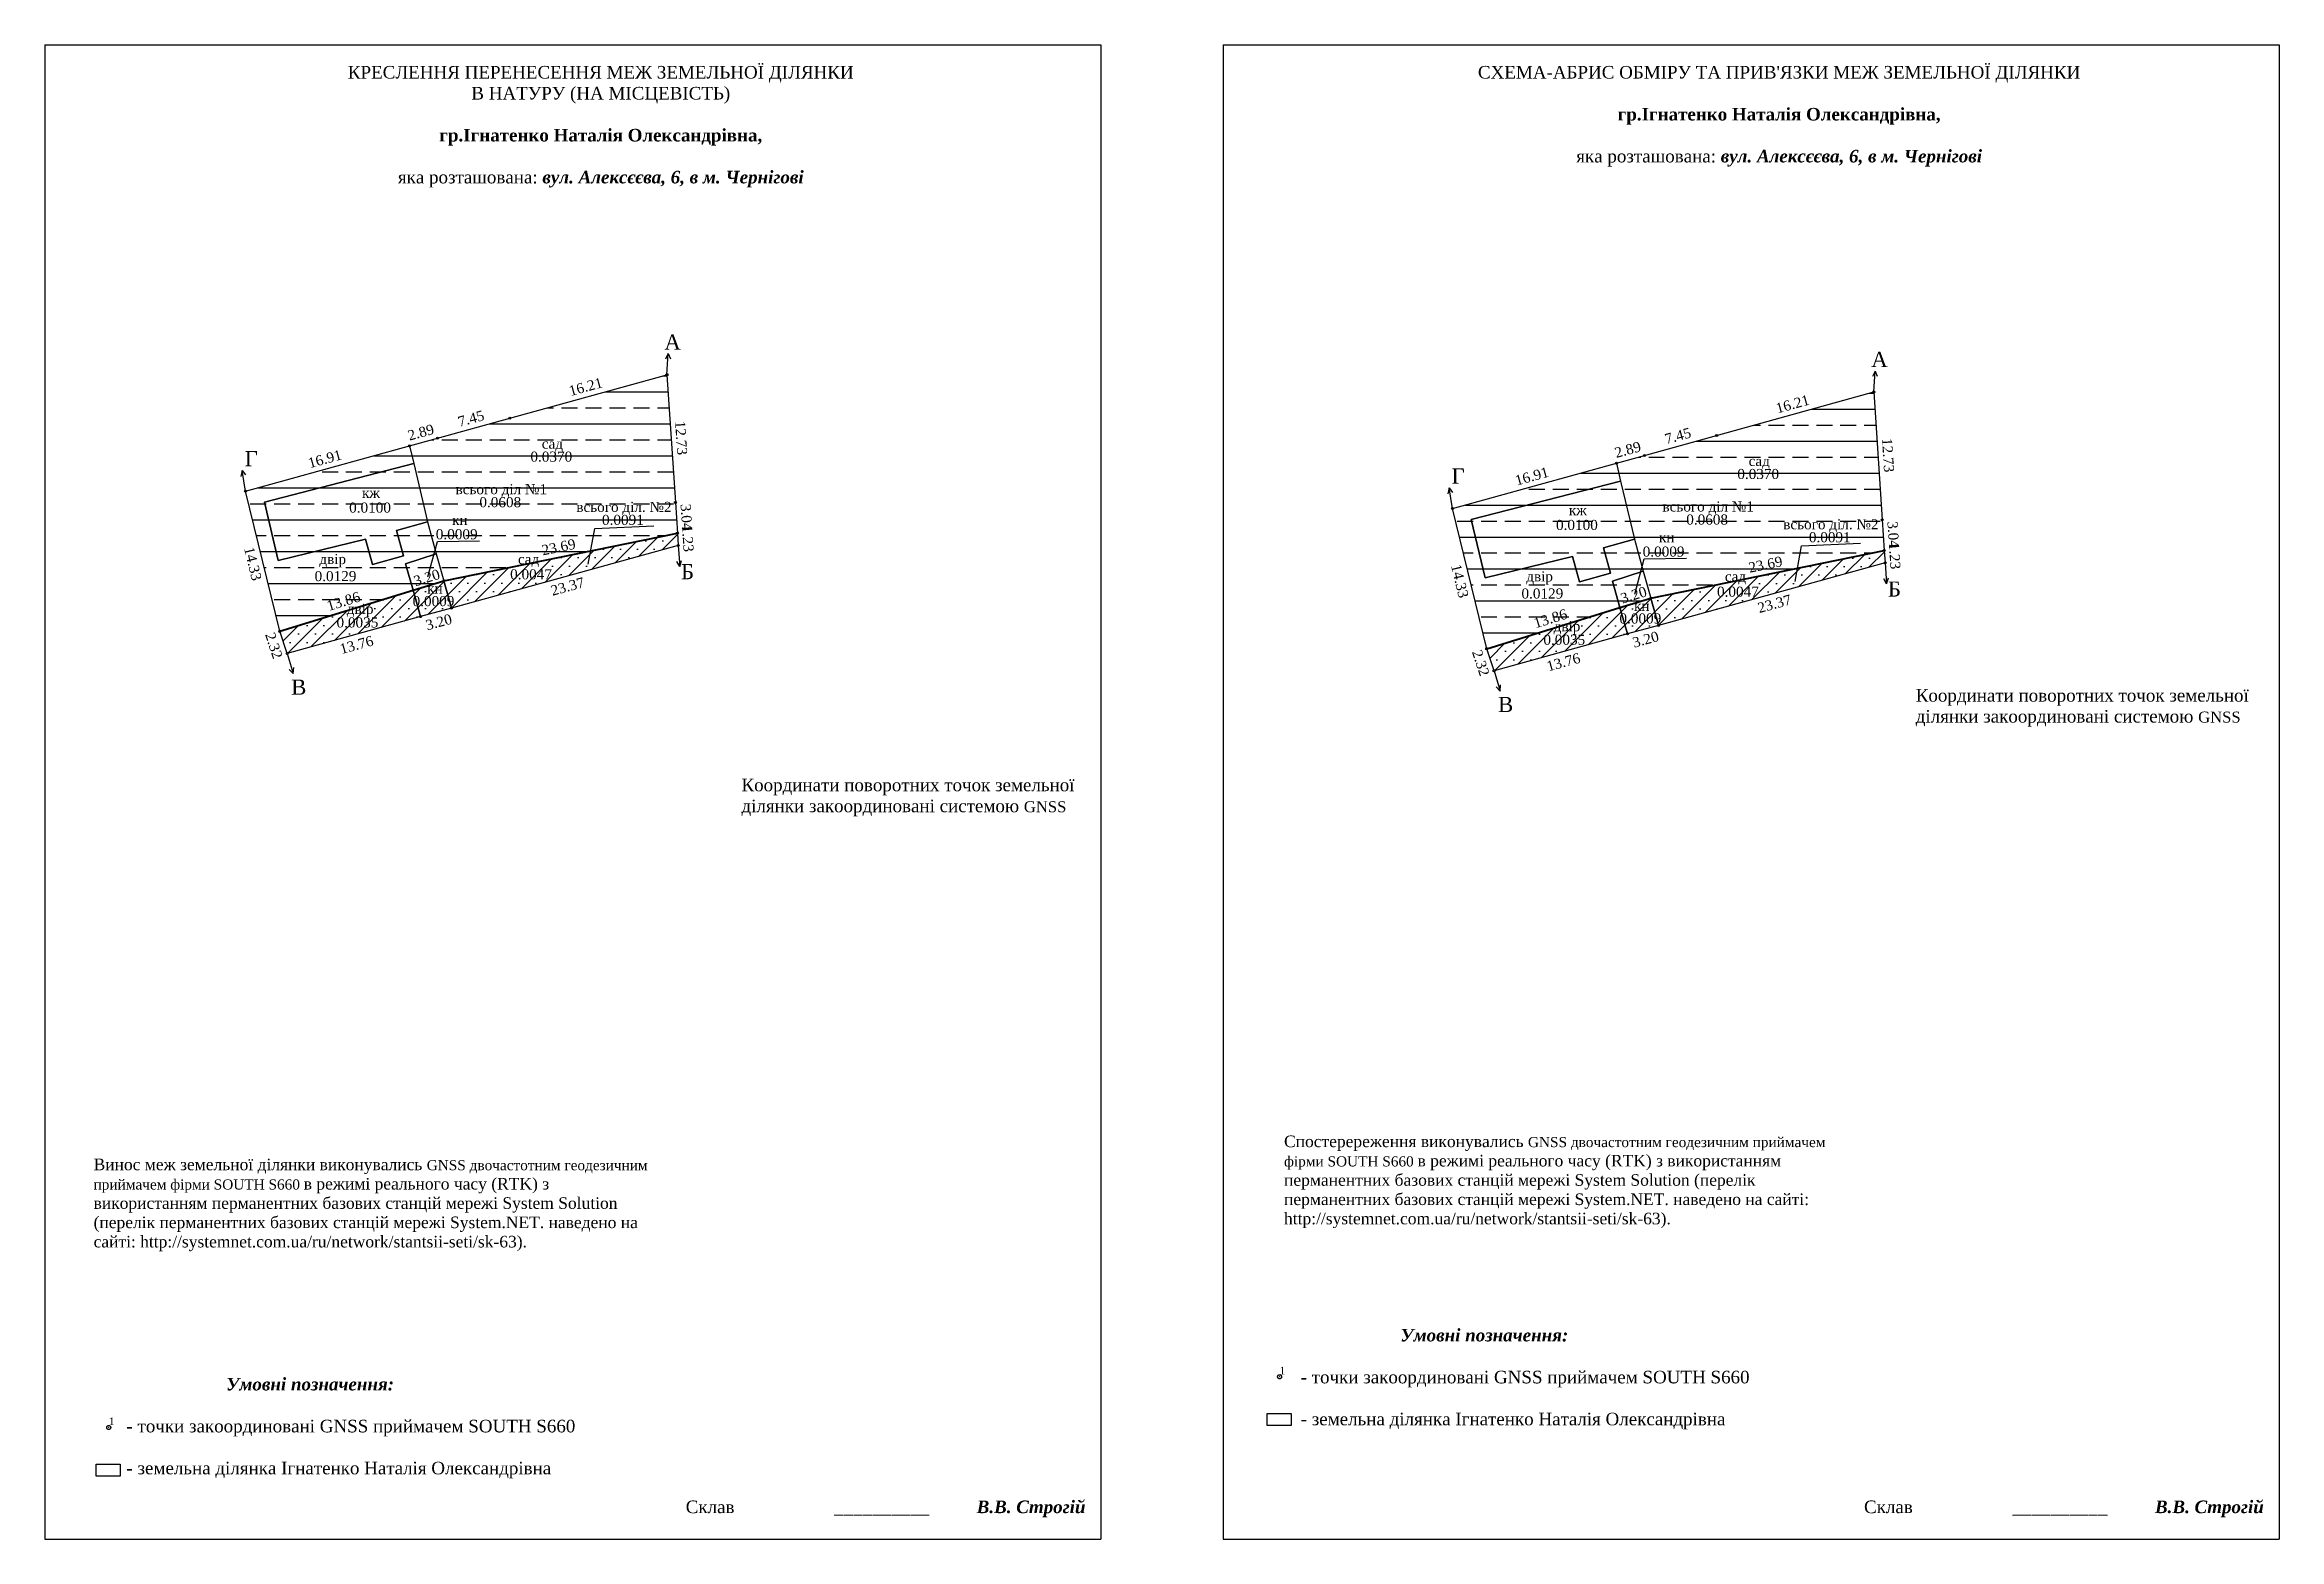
# Model space of a CAD drawing. Header units: millimetres. Extents: x 4211683 to 4215390, y 5701207 to 5702524.
# Drawn here: x 4211724.8 to 4212169, y 5701573 to 5701870 of the extents above; entities that cross this region are included whole.
import ezdxf
from ezdxf.enums import TextEntityAlignment as Align

# ---------------------------------------------------------------- set-up
doc = ezdxf.new("R2010")
doc.units = ezdxf.units.MM
doc.linetypes.add('DASHED3', pattern=[3, 2, -1])
for name, color, linetype in [('$PARCCEN', 1, 'Continuous'), ('20000', 7, 'Continuous'), ('D_Line1', 7, 'Continuous'), ('RILLYA_N', 7, 'Continuous'), ('SC007', 7, 'Continuous'), ('XOD', 7, 'DASHED3'), ('межа', 7, 'Continuous')]:
    doc.layers.add(name, color=color, linetype=linetype)
doc.layers.add('Пікети', color=5, linetype='Continuous', lineweight=5)
doc.layers.add('Схема_привязки', color=7, linetype='Continuous', lineweight=9)
doc.styles.add('ROMANT', font='times.ttf')
doc.styles.get("Standard").update_dxf_attribs({"font": 'times.ttf'})

msp = doc.modelspace()

# ---------------------------------------------------------------- texts
at = {"style": 'ROMANT'}
for s, p in [('А', (4211849.6, 5701810.86)), ('А', (4212089.54, 5701807.41)), ('Г', (4211765.83, 5701787.69)), ('Г', (4212005.77, 5701784.24)), ('Б', (4211852.57, 5701765.23)), ('Б', (4212092.52, 5701761.78)), ('В', (4211775.28, 5701742.29)), ('В', (4212015.22, 5701738.84))]:
    msp.add_text(s, height=3, dxfattribs=at).set_placement(p, align=Align.MIDDLE_CENTER)
for s, p in [('сад', (4211825.7, 5701790.68)), ('0.0370', (4211825.49, 5701788.1)), ('0.0370', (4212065.43, 5701784.65)), ('сад', (4212065.64, 5701787.23)), ('кж', (4211789.63, 5701780.9)), ('всього діл №1', (4211815.55, 5701781.63)), ('0.0100', (4211789.45, 5701777.97)), ('0.0608', (4211815.34, 5701779.05)), ('всього діл. №2', (4211839.93, 5701778.11)), ('0.0091', (4211839.72, 5701775.53)), ('кж', (4212029.57, 5701777.46)), ('всього діл №1', (4212055.49, 5701778.19)), ('0.0608', (4212055.28, 5701775.6)), ('0.0009', (4211806.68, 5701772.68)), ('кн', (4211807.3, 5701775.53)), ('0.0100', (4212029.39, 5701774.52)), ('кн', (4212047.24, 5701772.08)), ('всього діл. №2', (4212079.88, 5701774.66)), ('0.0091', (4212079.66, 5701772.08)), ('двір', (4211782.03, 5701767.75)), ('сад', (4211820.97, 5701767.73)), ('0.0009', (4212046.62, 5701769.23)), ('0.0129', (4211782.58, 5701764.35)), ('0.0047', (4211821.46, 5701764.71)), ('двір', (4212021.97, 5701764.3)), ('сад', (4212060.91, 5701764.28)), ('двір', (4211787.48, 5701757.85)), ('0.0009', (4211802.06, 5701759.39)), ('кн', (4211802.34, 5701761.89)), ('0.0129', (4212022.52, 5701760.9)), ('кн', (4212042.28, 5701758.45)), ('0.0047', (4212061.4, 5701761.26)), ('0.0035', (4211786.94, 5701755.15)), ('двір', (4212027.42, 5701754.4)), ('0.0009', (4212042, 5701755.94)), ('0.0035', (4212026.88, 5701751.71))]:
    msp.add_text(s, height=2).set_placement(p, align=Align.MIDDLE_CENTER)
at = {"layer": '20000'}
for s, rotation, p in [('16.21', 15.5, (4211832.32, 5701801.99)), ('16.21', 15.5, (4212072.26, 5701798.54)), ('2.89', 15.5, (4211799.55, 5701792.93)), ('7.45', 15.4, (4211809.52, 5701795.68)), ('12.73', 273.8, (4211851.31, 5701791.81)), ('2.89', 15.5, (4212039.5, 5701789.49)), ('7.45', 15.4, (4212049.46, 5701792.24)), ('12.73', 273.8, (4212091.25, 5701788.37)), ('16.91', 15.5, (4211780.47, 5701787.65)), ('16.91', 15.5, (4212020.42, 5701784.21)), ('3.04', 273.8, (4211852.35, 5701776.07)), ('1.23', 273.8, (4211852.63, 5701771.81)), ('3.04', 273.8, (4212092.29, 5701772.62)), ('14.33', 283.7, (4211766.17, 5701766.82)), ('23.69', 11.5, (4211826.94, 5701770.13)), ('23.69', 11.5, (4212066.88, 5701766.68)), ('1.23', 273.8, (4212092.57, 5701768.36)), ('3.20', 17.1, (4211800.72, 5701764.06)), ('23.37', 15.4, (4211828.72, 5701762.3)), ('14.33', 283.7, (4212006.11, 5701763.38)), ('13.86', 17.1, (4211784.17, 5701759.37)), ('3.20', 17.1, (4212040.66, 5701760.61)), ('23.37', 15.4, (4212068.66, 5701758.86)), ('3.20', 15.4, (4211803.11, 5701755.23)), ('13.86', 17.1, (4212024.11, 5701755.93)), ('2.32', 288.3, (4211770.34, 5701750.55)), ('13.76', 15.4, (4211786.76, 5701750.71)), ('2.32', 288.3, (4212010.28, 5701747.1)), ('3.20', 15.4, (4212043.05, 5701751.78)), ('13.76', 15.4, (4212026.71, 5701747.27))]:
    msp.add_text(s, height=2, rotation=rotation, dxfattribs=at).set_placement(p, align=Align.MIDDLE_CENTER)
at = {"layer": 'RILLYA_N'}
for p in [(4211970.85, 5701606.49), (4211738.07, 5701596.4)]:
    msp.add_text('1', height=1.5, dxfattribs=at).set_placement(p, align=Align.MIDDLE)
at = {"layer": 'Схема_привязки'}
for s, insert, char_height, width, attachment_point in [('{\\fTimes New Roman|b0|i0|c204|p18;КРЕСЛЕННЯ ПЕРЕНЕСЕННЯ МЕЖ ЗЕМЕЛЬНОЇ ДІЛЯНКИ\\PВ НАТУРУ (НА МІСЦЕВІСТЬ)\\P\\P\\fTimes New Roman|b1|i0|c204|p18;гр.Ігнатенко Наталія Олександрівна\\fTimes New Roman|b1|i0|c0|p18;,\\P\\P\\fTimes New Roman|b0|i0|c204|p34;яка розташована\\fTimes New Roman|b0|i0|c0|p34;:\\fTimes New Roman|b0|i0|c204|p34; \\fTimes New Roman|b1|i1|c204|p18;вул. Алексєєва, 6, в м. Чернігові }', (4211835.32, 5701865.73), 2.5, 179.7893, 2), ("{\\fTimes New Roman|b0|i0|c204|p34;СХЕМА}-{\\fTimes New Roman|b0|i0|c204|p34;АБРИС ОБМІРУ ТА ПРИВ'ЯЗКИ МЕЖ ЗЕМЕЛЬНОЇ ДІЛЯНКИ\\P\\P\\fTimes New Roman|b1|i0|c204|p18;гр.Ігнатенко Наталія Олександрівна\\fTimes New Roman|b1|i0|c0|p18;,\\P\\P\\fTimes New Roman|b0|i0|c204|p34;яка розташована\\fTimes New Roman|b0|i0|c0|p34;:\\fTimes New Roman|b0|i0|c204|p34; \\fTimes New Roman|b1|i1|c204|p18;вул. Алексєєва, 6, в м. Чернігові }", (4212069.59, 5701865.73), 2.5, 179.7893, 2), ('{\\fTimes New Roman|b0|i0|c204|p18;Координати поворотних точок земельної \\Pділянки закоординовані системою \\H0.875x;GNSS }', (4212096.75, 5701738.17), 2.5, 70, 4), ('{\\fTimes New Roman|b0|i0|c204|p18;Координати поворотних точок земельної \\Pділянки закоординовані системою \\H0.875x;GNSS }', (4211863.29, 5701720.36), 2.5, 70, 4), ('{\\fTimes New Roman|b0|i0|c204|p18;Спостеререження виконувались \\H0.875x;GNSS двочастотним геодезичним приймачем фірми SOUTH S660 \\H1.143x;в режимі реального часу (}RTK{\\fTimes New Roman|b0|i0|c204|p18;)} {\\fTimes New Roman|b0|i0|c204|p18;з використанням перманентних базових станцій мережі }System Solution{\\fTimes New Roman|b0|i0|c204|p18; (перелік перманентних базових станцій мережі System}.NET.{\\fTimes New Roman|b0|i0|c204|p18; наведено на сайті: }http://systemnet.com.ua/ru/network/stantsii-seti/sk-63{\\fTimes New Roman|b0|i0|c204|p18;).}', (4211971.16, 5701643.98), 2.3, 110, 4), ('{\\fTimes New Roman|b0|i0|c204|p18;Винос меж земельної ділянки виконувались \\H0.875x;GNSS двочастотним геодезичним приймачем фірми SOUTH S660 \\H1.143x;в режимі реального часу (}RTK{\\fTimes New Roman|b0|i0|c204|p18;)} {\\fTimes New Roman|b0|i0|c204|p18;з використанням перманентних базових станцій мережі }System Solution{\\fTimes New Roman|b0|i0|c204|p18; (перелік перманентних базових станцій мережі System}.NET.{\\fTimes New Roman|b0|i0|c204|p18; наведено на сайті: }http://systemnet.com.ua/ru/network/stantsii-seti/sk-63{\\fTimes New Roman|b0|i0|c204|p18;).}', (4211734.49, 5701639.39), 2.3, 110, 4), ('{\\fTimes New Roman|b1|i0|c204|p18;             \\fTimes New Roman|b1|i0|c0|p18;        \\fTimes New Roman|b1|i1|c204|p18;Умовні позначення\\fTimes New Roman|b1|i1|c0|p18;:\\P\\P\\fTimes New Roman|b0|i0|c204|p18;- точки закоординовані GNSS приймачем }SOUTH S660\\P\\P{\\fTimes New Roman|b0|i0|c204|p18;- земельна ділянка Ігнатенко Наталія Олександрівна}', (4211974.47, 5701604.78), 2.5, 97.651, 4), ('{\\fTimes New Roman|b1|i0|c204|p18;             \\fTimes New Roman|b1|i0|c0|p18;        \\fTimes New Roman|b1|i1|c204|p18;Умовні позначення\\fTimes New Roman|b1|i1|c0|p18;:\\P\\P\\fTimes New Roman|b0|i0|c204|p18;- точки закоординовані GNSS приймачем }SOUTH S660\\P\\P{\\fTimes New Roman|b0|i0|c204|p18;- земельна ділянка Ігнатенко Наталія Олександрівна}', (4211741.02, 5701595.04), 2.5, 97.651, 4), ('{\\fTimes New Roman|b0|i0|c204|p18;Склав                     __________          \\fTimes New Roman|b1|i1|c204|p18;В.В. Строгій}', (4211891.95, 5701578.99), 2.5, 180, 5), ('{\\fTimes New Roman|b0|i0|c204|p18;Склав                     __________          \\fTimes New Roman|b1|i1|c204|p34;В.В. Строгій}', (4212126.21, 5701578.99), 2.5, 180, 5)]:
    msp.add_mtext(s, dxfattribs=dict(at, insert=insert, char_height=char_height, width=width, attachment_point=attachment_point))

# ---------------------------------------------------------------- blocks, each defined once
blk = doc.blocks.new('POINT')
blk.add_circle((0, 0), 0.1)
blk = doc.blocks.new('SYMBOL20000')
at = {"layer": 'SC007'}
blk.add_circle((0, 0), 0.4, dxfattribs=at)

# ---------------------------------------------------------------- hatches: boundary and pattern name
at = {"layer": '$PARCCEN'}
h = msp.add_hatch(dxfattribs=at)
h.set_pattern_fill('BRASS', color=0, style=0)
h.set_pattern_definition([(0, (-513.238, 402.663), (0, 6.35), []), (0, (-513.238, 405.838), (0, 6.35), [3.175, -1.5875])])
h.paths.add_polyline_path([(4211848.48, 5701804.38), (4211850.15, 5701778.98), (4211850.55, 5701772.9), (4211804.12, 5701763.43), (4211798.01, 5701761.54), (4211771.51, 5701753.38), (4211764.71, 5701781.22), (4211797.31, 5701790.24), (4211802.87, 5701791.78), (4211817.23, 5701795.74)])
edge = h.paths.add_edge_path(flags=0)
edge.add_line((4211802.85, 5701771.22), (4211811.22, 5701771.36))
h.paths.add_polyline_path([(4211823.21, 5701788.88), (4211828.19, 5701788.88), (4211828.19, 5701791.47), (4211823.21, 5701791.47)], flags=24)
h.paths.add_polyline_path([(4211820.92, 5701786.55), (4211830.06, 5701786.55), (4211830.06, 5701789.6), (4211820.92, 5701789.6)], flags=24)
h.paths.add_polyline_path([(4211810.77, 5701777.5), (4211819.9, 5701777.5), (4211819.9, 5701780.56), (4211810.77, 5701780.56)], flags=24)
h.paths.add_polyline_path([(4211806.05, 5701779.66), (4211825.05, 5701779.66), (4211825.05, 5701783.29), (4211806.05, 5701783.29)], flags=24)
h.paths.add_polyline_path([(4211805.46, 5701774.2), (4211809.14, 5701774.2), (4211809.14, 5701776.2), (4211805.46, 5701776.2)], flags=24)
h.paths.add_polyline_path([(4211802.11, 5701771.13), (4211811.25, 5701771.13), (4211811.25, 5701774.18), (4211802.11, 5701774.18)], flags=24)
h.paths.add_polyline_path([(4211835.15, 5701773.98), (4211844.29, 5701773.98), (4211844.29, 5701777.03), (4211835.15, 5701777.03)], flags=24)
h.paths.add_polyline_path([(4211830.07, 5701776.14), (4211849.8, 5701776.14), (4211849.8, 5701779.76), (4211830.07, 5701779.76)], flags=24)
h.paths.add_polyline_path([(4211823.49, 5701767.84), (4211831, 5701769.37), (4211830.39, 5701772.36), (4211822.88, 5701770.84)], flags=24)
h.paths.add_polyline_path([(4211818.47, 5701765.93), (4211823.46, 5701765.93), (4211823.46, 5701768.52), (4211818.47, 5701768.52)], flags=25)
h.paths.add_polyline_path([(4211798.22, 5701761.67), (4211804.13, 5701763.48), (4211803.23, 5701766.4), (4211797.32, 5701764.58)], flags=24)
h.paths.add_polyline_path([(4211778.76, 5701765.45), (4211785.3, 5701765.45), (4211785.3, 5701769.47), (4211778.76, 5701769.47)], flags=24)
h.paths.add_polyline_path([(4211780.97, 5701756.77), (4211788.29, 5701759.02), (4211787.39, 5701761.94), (4211780.07, 5701759.69)], flags=24)
h.paths.add_polyline_path([(4211778.01, 5701762.8), (4211787.15, 5701762.8), (4211787.15, 5701765.85), (4211778.01, 5701765.85)], flags=24)
h.paths.add_polyline_path([(4211787.55, 5701779.57), (4211791.7, 5701779.57), (4211791.7, 5701781.57), (4211787.55, 5701781.57)], flags=24)
h.paths.add_polyline_path([(4211784.88, 5701776.42), (4211794.02, 5701776.42), (4211794.02, 5701779.47), (4211784.88, 5701779.47)], flags=24)
h = msp.add_hatch(dxfattribs=at)
h.set_pattern_fill('BRASS', color=0, style=0)
h.set_pattern_definition([(0, (-273.296, 399.2165), (0, 6.35), []), (0, (-273.296, 402.3915), (0, 6.35), [3.175, -1.5875])])
h.paths.add_polyline_path([(4212088.42, 5701800.94), (4212090.09, 5701775.53), (4212090.49, 5701769.46), (4212044.07, 5701759.98), (4212037.95, 5701758.1), (4212011.45, 5701749.93), (4212004.65, 5701777.77), (4212037.25, 5701786.79), (4212042.81, 5701788.33), (4212057.17, 5701792.29)])
edge = h.paths.add_edge_path(flags=0)
edge.add_line((4212042.79, 5701767.77), (4212051.16, 5701767.92))
h.paths.add_polyline_path([(4212063.15, 5701785.43), (4212068.14, 5701785.43), (4212068.14, 5701788.02), (4212063.15, 5701788.02)], flags=24)
h.paths.add_polyline_path([(4212060.86, 5701783.1), (4212070, 5701783.1), (4212070, 5701786.15), (4212060.86, 5701786.15)], flags=24)
h.paths.add_polyline_path([(4212050.71, 5701774.06), (4212059.85, 5701774.06), (4212059.85, 5701777.11), (4212050.71, 5701777.11)], flags=24)
h.paths.add_polyline_path([(4212046, 5701776.22), (4212064.99, 5701776.22), (4212064.99, 5701779.84), (4212046, 5701779.84)], flags=24)
h.paths.add_polyline_path([(4212045.4, 5701770.75), (4212049.08, 5701770.75), (4212049.08, 5701772.75), (4212045.4, 5701772.75)], flags=24)
h.paths.add_polyline_path([(4212042.06, 5701767.68), (4212051.19, 5701767.68), (4212051.19, 5701770.74), (4212042.06, 5701770.74)], flags=24)
h.paths.add_polyline_path([(4212075.09, 5701770.53), (4212084.23, 5701770.53), (4212084.23, 5701773.58), (4212075.09, 5701773.58)], flags=24)
h.paths.add_polyline_path([(4212070.01, 5701772.69), (4212089.74, 5701772.69), (4212089.74, 5701776.32), (4212070.01, 5701776.32)], flags=24)
h.paths.add_polyline_path([(4212063.43, 5701764.4), (4212070.94, 5701765.93), (4212070.33, 5701768.92), (4212062.83, 5701767.39)], flags=24)
h.paths.add_polyline_path([(4212058.42, 5701762.48), (4212063.4, 5701762.48), (4212063.4, 5701765.07), (4212058.42, 5701765.07)], flags=25)
h.paths.add_polyline_path([(4212038.16, 5701758.22), (4212044.07, 5701760.04), (4212043.17, 5701762.96), (4212037.26, 5701761.14)], flags=24)
h.paths.add_polyline_path([(4212018.7, 5701762), (4212025.24, 5701762), (4212025.24, 5701766.02), (4212018.7, 5701766.02)], flags=24)
h.paths.add_polyline_path([(4212020.91, 5701753.32), (4212028.23, 5701755.57), (4212027.33, 5701758.49), (4212020.01, 5701756.24)], flags=24)
h.paths.add_polyline_path([(4212017.95, 5701759.35), (4212027.09, 5701759.35), (4212027.09, 5701762.41), (4212017.95, 5701762.41)], flags=24)
h.paths.add_polyline_path([(4212027.5, 5701776.12), (4212031.64, 5701776.12), (4212031.64, 5701778.13), (4212027.5, 5701778.13)], flags=24)
h.paths.add_polyline_path([(4212024.82, 5701772.97), (4212033.96, 5701772.97), (4212033.96, 5701776.03), (4212024.82, 5701776.03)], flags=24)
h = msp.add_hatch(dxfattribs=at)
h.set_pattern_fill('SACNCR', color=0, style=0)
h.set_pattern_definition([(45, (-513.238, 402.6632), (-1.6837980227, 1.6837980227), []), (45, (-511.554, 402.6632), (-1.6837980227, 1.6837980227), [0, -2.38125])])
h.paths.add_polyline_path([(4211850.55, 5701772.9), (4211850.71, 5701770.45), (4211805.66, 5701758.01), (4211799.49, 5701756.3), (4211772.97, 5701748.98), (4211771.51, 5701753.38), (4211798.01, 5701761.54), (4211804.12, 5701763.43)])
h.paths.add_polyline_path([(4211816.89, 5701763.16), (4211826.03, 5701763.16), (4211826.03, 5701766.22), (4211816.89, 5701766.22)], flags=24)
h.paths.add_polyline_path([(4211797.49, 5701757.84), (4211806.63, 5701757.84), (4211806.63, 5701760.89), (4211797.49, 5701760.89)], flags=24)
h.paths.add_polyline_path([(4211800.5, 5701760.56), (4211804.18, 5701760.56), (4211804.18, 5701762.56), (4211800.5, 5701762.56)], flags=24)
h.paths.add_polyline_path([(4211782.37, 5701753.61), (4211791.51, 5701753.61), (4211791.51, 5701756.66), (4211782.37, 5701756.66)], flags=24)
h.paths.add_polyline_path([(4211784.21, 5701755.55), (4211790.75, 5701755.55), (4211790.75, 5701759.57), (4211784.21, 5701759.57)], flags=24)
h = msp.add_hatch(dxfattribs=at)
h.set_pattern_fill('SACNCR', color=0, style=0)
h.set_pattern_definition([(45, (-273.2957, 399.2165), (-1.6837980227, 1.6837980227), []), (45, (-271.612, 399.2165), (-1.6837980227, 1.6837980227), [0, -2.38125])])
h.paths.add_polyline_path([(4212090.49, 5701769.46), (4212090.65, 5701767.01), (4212045.6, 5701754.56), (4212039.43, 5701752.86), (4212012.91, 5701745.53), (4212011.45, 5701749.93), (4212037.95, 5701758.1), (4212044.07, 5701759.98)])
h.paths.add_polyline_path([(4212056.83, 5701759.71), (4212065.97, 5701759.71), (4212065.97, 5701762.77), (4212056.83, 5701762.77)], flags=24)
h.paths.add_polyline_path([(4212037.43, 5701754.39), (4212046.57, 5701754.39), (4212046.57, 5701757.44), (4212037.43, 5701757.44)], flags=24)
h.paths.add_polyline_path([(4212040.44, 5701757.11), (4212044.12, 5701757.11), (4212044.12, 5701759.12), (4212040.44, 5701759.12)], flags=24)
h.paths.add_polyline_path([(4212022.31, 5701750.16), (4212031.45, 5701750.16), (4212031.45, 5701753.21), (4212022.31, 5701753.21)], flags=24)
h.paths.add_polyline_path([(4212024.16, 5701752.1), (4212030.69, 5701752.1), (4212030.69, 5701756.12), (4212024.16, 5701756.12)], flags=24)

# ---------------------------------------------------------------- linework, layer by layer
at = {"layer": '$PARCCEN', "color": 0, "linetype": 'ByBlock', "lineweight": -3}
for p, q in [((4211724.77, 5701572.95), (4211934.77, 5701572.95)), ((4211959.03, 5701572.95), (4212169.03, 5701572.95))]:
    msp.add_line(p, q, dxfattribs=at)
at = {"color": 0}
for p, q in [((4211848.72, 5701808.56), (4211848.2, 5701807.46)), ((4211848.48, 5701804.38), (4211848.72, 5701808.56)), ((4212088.66, 5701805.11), (4212088.15, 5701804.01)), ((4212088.42, 5701800.94), (4212088.66, 5701805.11)), ((4211764.05, 5701785.35), (4211763.78, 5701784.16)), ((4211764.71, 5701781.22), (4211764.05, 5701785.35)), ((4212003.99, 5701781.9), (4212003.73, 5701780.71)), ((4212004.65, 5701777.77), (4212003.99, 5701781.9)), ((4211850.71, 5701770.45), (4211851.01, 5701766.28)), ((4211851.01, 5701766.28), (4211851.38, 5701767.44)), ((4212090.65, 5701767.01), (4212090.95, 5701762.83)), ((4212090.95, 5701762.83), (4212091.32, 5701763.99)), ((4211772.97, 5701748.98), (4211774.16, 5701744.97)), ((4211774.16, 5701744.97), (4211774.27, 5701746.18)), ((4212012.91, 5701745.53), (4212014.11, 5701741.52)), ((4212014.11, 5701741.52), (4212014.21, 5701742.73))]:
    msp.add_line(p, q, dxfattribs=at)
for p, q in [((4211848.72, 5701808.56), (4211849.16, 5701807.54)), ((4212088.66, 5701805.11), (4212089.1, 5701804.1)), ((4211764.05, 5701785.35), (4211764.7, 5701784.45)), ((4212003.99, 5701781.9), (4212004.64, 5701781)), ((4211832.82, 5701766.74), (4211834.13, 5701773.82)), ((4211834.13, 5701773.82), (4211845.86, 5701774.32)), ((4211800.96, 5701764.2), (4211802.85, 5701771.22)), ((4211802.85, 5701771.22), (4211811.22, 5701771.36)), ((4212040.91, 5701760.75), (4212042.79, 5701767.77)), ((4212042.79, 5701767.77), (4212051.16, 5701767.92)), ((4212072.76, 5701763.29), (4212074.07, 5701770.37)), ((4212074.07, 5701770.37), (4212085.8, 5701770.87)), ((4211851.01, 5701766.28), (4211850.44, 5701767.23)), ((4212090.95, 5701762.83), (4212090.38, 5701763.79)), ((4211774.16, 5701744.97), (4211773.4, 5701745.77)), ((4212014.11, 5701741.52), (4212013.34, 5701742.33))]:
    msp.add_line(p, q)
at = {"lineweight": 40}
for points in [[(4211771.51, 5701753.38), (4211798.01, 5701761.54), (4211804.12, 5701763.43), (4211850.55, 5701772.9)], [(4212011.45, 5701749.93), (4212037.95, 5701758.1), (4212044.07, 5701759.98), (4212090.49, 5701769.46)]]:
    msp.add_lwpolyline(points, dxfattribs=at)
for points in [[(4211771.51, 5701753.38, 0), (4211764.71, 5701781.22, 0), (4211797.31, 5701790.24, 0), (4211798.13, 5701786.7, 0), (4211768.44, 5701779.04, 0), (4211771.19, 5701767.48, 0), (4211788.55, 5701771.69, 0), (4211789.96, 5701766.68, 0), (4211796.12, 5701768.41, 0), (4211794.72, 5701773.41, 0), (4211800.88, 5701775.14, 0), (4211802.61, 5701768.77, 0), (4211796.52, 5701766.78, 0), (4211798.01, 5701761.54, 0), (4211771.51, 5701753.38, 0)], [(4211798.13, 5701786.7, 0), (4211800.88, 5701775.14, 0), (4211794.72, 5701773.41, 0), (4211796.12, 5701768.41, 0), (4211789.96, 5701766.68, 0), (4211788.55, 5701771.69, 0), (4211771.19, 5701767.48, 0), (4211768.44, 5701779.04, 0), (4211798.13, 5701786.7, 0)], [(4212011.45, 5701749.93, 0), (4212004.65, 5701777.77, 0), (4212037.25, 5701786.79, 0), (4212038.07, 5701783.25, 0), (4212008.38, 5701775.59, 0), (4212011.13, 5701764.04, 0), (4212028.5, 5701768.24, 0), (4212029.9, 5701763.24, 0), (4212036.06, 5701764.96, 0), (4212034.66, 5701769.97, 0), (4212040.82, 5701771.69, 0), (4212042.56, 5701765.32, 0), (4212036.47, 5701763.34, 0), (4212037.95, 5701758.1, 0), (4212011.45, 5701749.93, 0)], [(4212038.07, 5701783.25, 0), (4212040.82, 5701771.69, 0), (4212034.66, 5701769.97, 0), (4212036.06, 5701764.96, 0), (4212029.9, 5701763.24, 0), (4212028.5, 5701768.24, 0), (4212011.13, 5701764.04, 0), (4212008.38, 5701775.59, 0), (4212038.07, 5701783.25, 0)], [(4211850.55, 5701772.9, 0), (4211850.71, 5701770.45, 0), (4211805.66, 5701758.01, 0), (4211804.12, 5701763.43, 0), (4211850.55, 5701772.9, 0)], [(4211798.01, 5701761.54, 0), (4211796.52, 5701766.78, 0), (4211802.61, 5701768.77, 0), (4211804.12, 5701763.43, 0), (4211798.01, 5701761.54, 0)], [(4212090.49, 5701769.46, 0), (4212090.65, 5701767.01, 0), (4212045.6, 5701754.56, 0), (4212044.07, 5701759.98, 0), (4212090.49, 5701769.46, 0)], [(4211805.66, 5701758.01, 0), (4211799.49, 5701756.3, 0), (4211798.01, 5701761.54, 0), (4211804.12, 5701763.43, 0), (4211805.66, 5701758.01, 0)], [(4212037.95, 5701758.1, 0), (4212036.47, 5701763.34, 0), (4212042.56, 5701765.32, 0), (4212044.07, 5701759.98, 0), (4212037.95, 5701758.1, 0)], [(4211799.49, 5701756.3, 0), (4211772.97, 5701748.98, 0), (4211771.51, 5701753.38, 0), (4211798.01, 5701761.54, 0), (4211799.49, 5701756.3, 0)], [(4212045.6, 5701754.56, 0), (4212039.43, 5701752.86, 0), (4212037.95, 5701758.1, 0), (4212044.07, 5701759.98, 0), (4212045.6, 5701754.56, 0)], [(4212039.43, 5701752.86, 0), (4212012.91, 5701745.53, 0), (4212011.45, 5701749.93, 0), (4212037.95, 5701758.1, 0), (4212039.43, 5701752.86, 0)]]:
    msp.add_polyline3d(points, close=True)
at = {"layer": '20000'}
for points in [[(4211848.48, 5701804.38, 0), (4211850.15, 5701778.98, 0), (4211850.55, 5701772.9, 0), (4211804.12, 5701763.43, 0), (4211798.01, 5701761.54, 0), (4211771.51, 5701753.38, 0), (4211764.71, 5701781.22, 0), (4211797.31, 5701790.24, 0), (4211802.87, 5701791.78, 0), (4211817.23, 5701795.74, 0), (4211848.48, 5701804.38, 0)], [(4212088.42, 5701800.94, 0), (4212090.09, 5701775.53, 0), (4212090.49, 5701769.46, 0), (4212044.07, 5701759.98, 0), (4212037.95, 5701758.1, 0), (4212011.45, 5701749.93, 0), (4212004.65, 5701777.77, 0), (4212037.25, 5701786.79, 0), (4212042.81, 5701788.33, 0), (4212057.17, 5701792.29, 0), (4212088.42, 5701800.94, 0)], [(4211850.55, 5701772.9, 0), (4211850.71, 5701770.45, 0), (4211805.66, 5701758.01, 0), (4211799.49, 5701756.3, 0), (4211772.97, 5701748.98, 0), (4211771.51, 5701753.38, 0), (4211798.01, 5701761.54, 0), (4211804.12, 5701763.43, 0), (4211850.55, 5701772.9, 0)], [(4212090.49, 5701769.46, 0), (4212090.65, 5701767.01, 0), (4212045.6, 5701754.56, 0), (4212039.43, 5701752.86, 0), (4212012.91, 5701745.53, 0), (4212011.45, 5701749.93, 0), (4212037.95, 5701758.1, 0), (4212044.07, 5701759.98, 0), (4212090.49, 5701769.46, 0)]]:
    msp.add_polyline3d(points, close=True, dxfattribs=at)
at = {"layer": 'D_Line1', "color": 1}
for points in [[(4211967.8, 5701597.98), (4211972.59, 5701597.98), (4211972.59, 5701595.58), (4211967.8, 5701595.58)], [(4211735.01, 5701587.9), (4211739.8, 5701587.9), (4211739.8, 5701585.5), (4211735.01, 5701585.5)]]:
    msp.add_lwpolyline(points, close=True, dxfattribs=at)
at = {"layer": 'межа'}
for p, q in [((4211724.77, 5701869.95), (4211934.77, 5701869.95)), ((4211724.77, 5701869.95), (4211724.77, 5701572.95)), ((4211934.77, 5701869.95), (4211934.77, 5701572.95)), ((4211959.03, 5701869.95), (4211959.03, 5701572.95)), ((4211959.03, 5701869.95), (4212169.03, 5701869.95)), ((4212169.03, 5701869.95), (4212169.03, 5701572.95))]:
    msp.add_line(p, q, dxfattribs=at)
at = {"layer": 'Пікети'}
for p in [(4211970.28, 5701605.25), (4211737.49, 5701595.17)]:
    msp.add_point(p, dxfattribs=at)

# ---------------------------------------------------------------- block references
at = {"layer": '20000', "xscale": 0.5, "yscale": 0.5, "zscale": 0.5}
for p in [(4211848.48, 5701804.38), (4211848.48, 5701804.38), (4212088.42, 5701800.94), (4212088.42, 5701800.94), (4211817.23, 5701795.74), (4211797.31, 5701790.24), (4211802.87, 5701791.78), (4212057.17, 5701792.29), (4212037.25, 5701786.79), (4212042.81, 5701788.33), (4211764.71, 5701781.22), (4211850.15, 5701778.98), (4212004.65, 5701777.77), (4211850.55, 5701772.9), (4211850.55, 5701772.9), (4211850.55, 5701772.9), (4212090.09, 5701775.53), (4211850.71, 5701770.45), (4212090.49, 5701769.46), (4212090.49, 5701769.46), (4212090.49, 5701769.46), (4211804.12, 5701763.43), (4211804.12, 5701763.43), (4212090.65, 5701767.01), (4211798.01, 5701761.54), (4211798.01, 5701761.54), (4212044.07, 5701759.98), (4212044.07, 5701759.98), (4211799.49, 5701756.3), (4211805.66, 5701758.01), (4212037.95, 5701758.1), (4212037.95, 5701758.1), (4212045.6, 5701754.56), (4211771.51, 5701753.38), (4211771.51, 5701753.38), (4212011.45, 5701749.93), (4212011.45, 5701749.93), (4212039.43, 5701752.86), (4211772.97, 5701748.98), (4212012.91, 5701745.53)]:
    msp.add_blockref('SYMBOL20000', p, dxfattribs=at)
at = {"layer": 'XOD', "color": 4, "xscale": 4.000000000791155, "yscale": 4, "zscale": 4, "rotation": 358.0430879618104}
for p in [(4211970.28, 5701605.25), (4211737.49, 5701595.17)]:
    msp.add_blockref('POINT', p, dxfattribs=at)

msp.set_redraw_order([(e.dxf.handle, doc.entitydb.next_handle()) for e in msp.query("TEXT MTEXT ATTDEF DIMENSION ARC_DIMENSION")])  # texts and dimensions are drawn at this point

doc.saveas('drawing.dxf')
